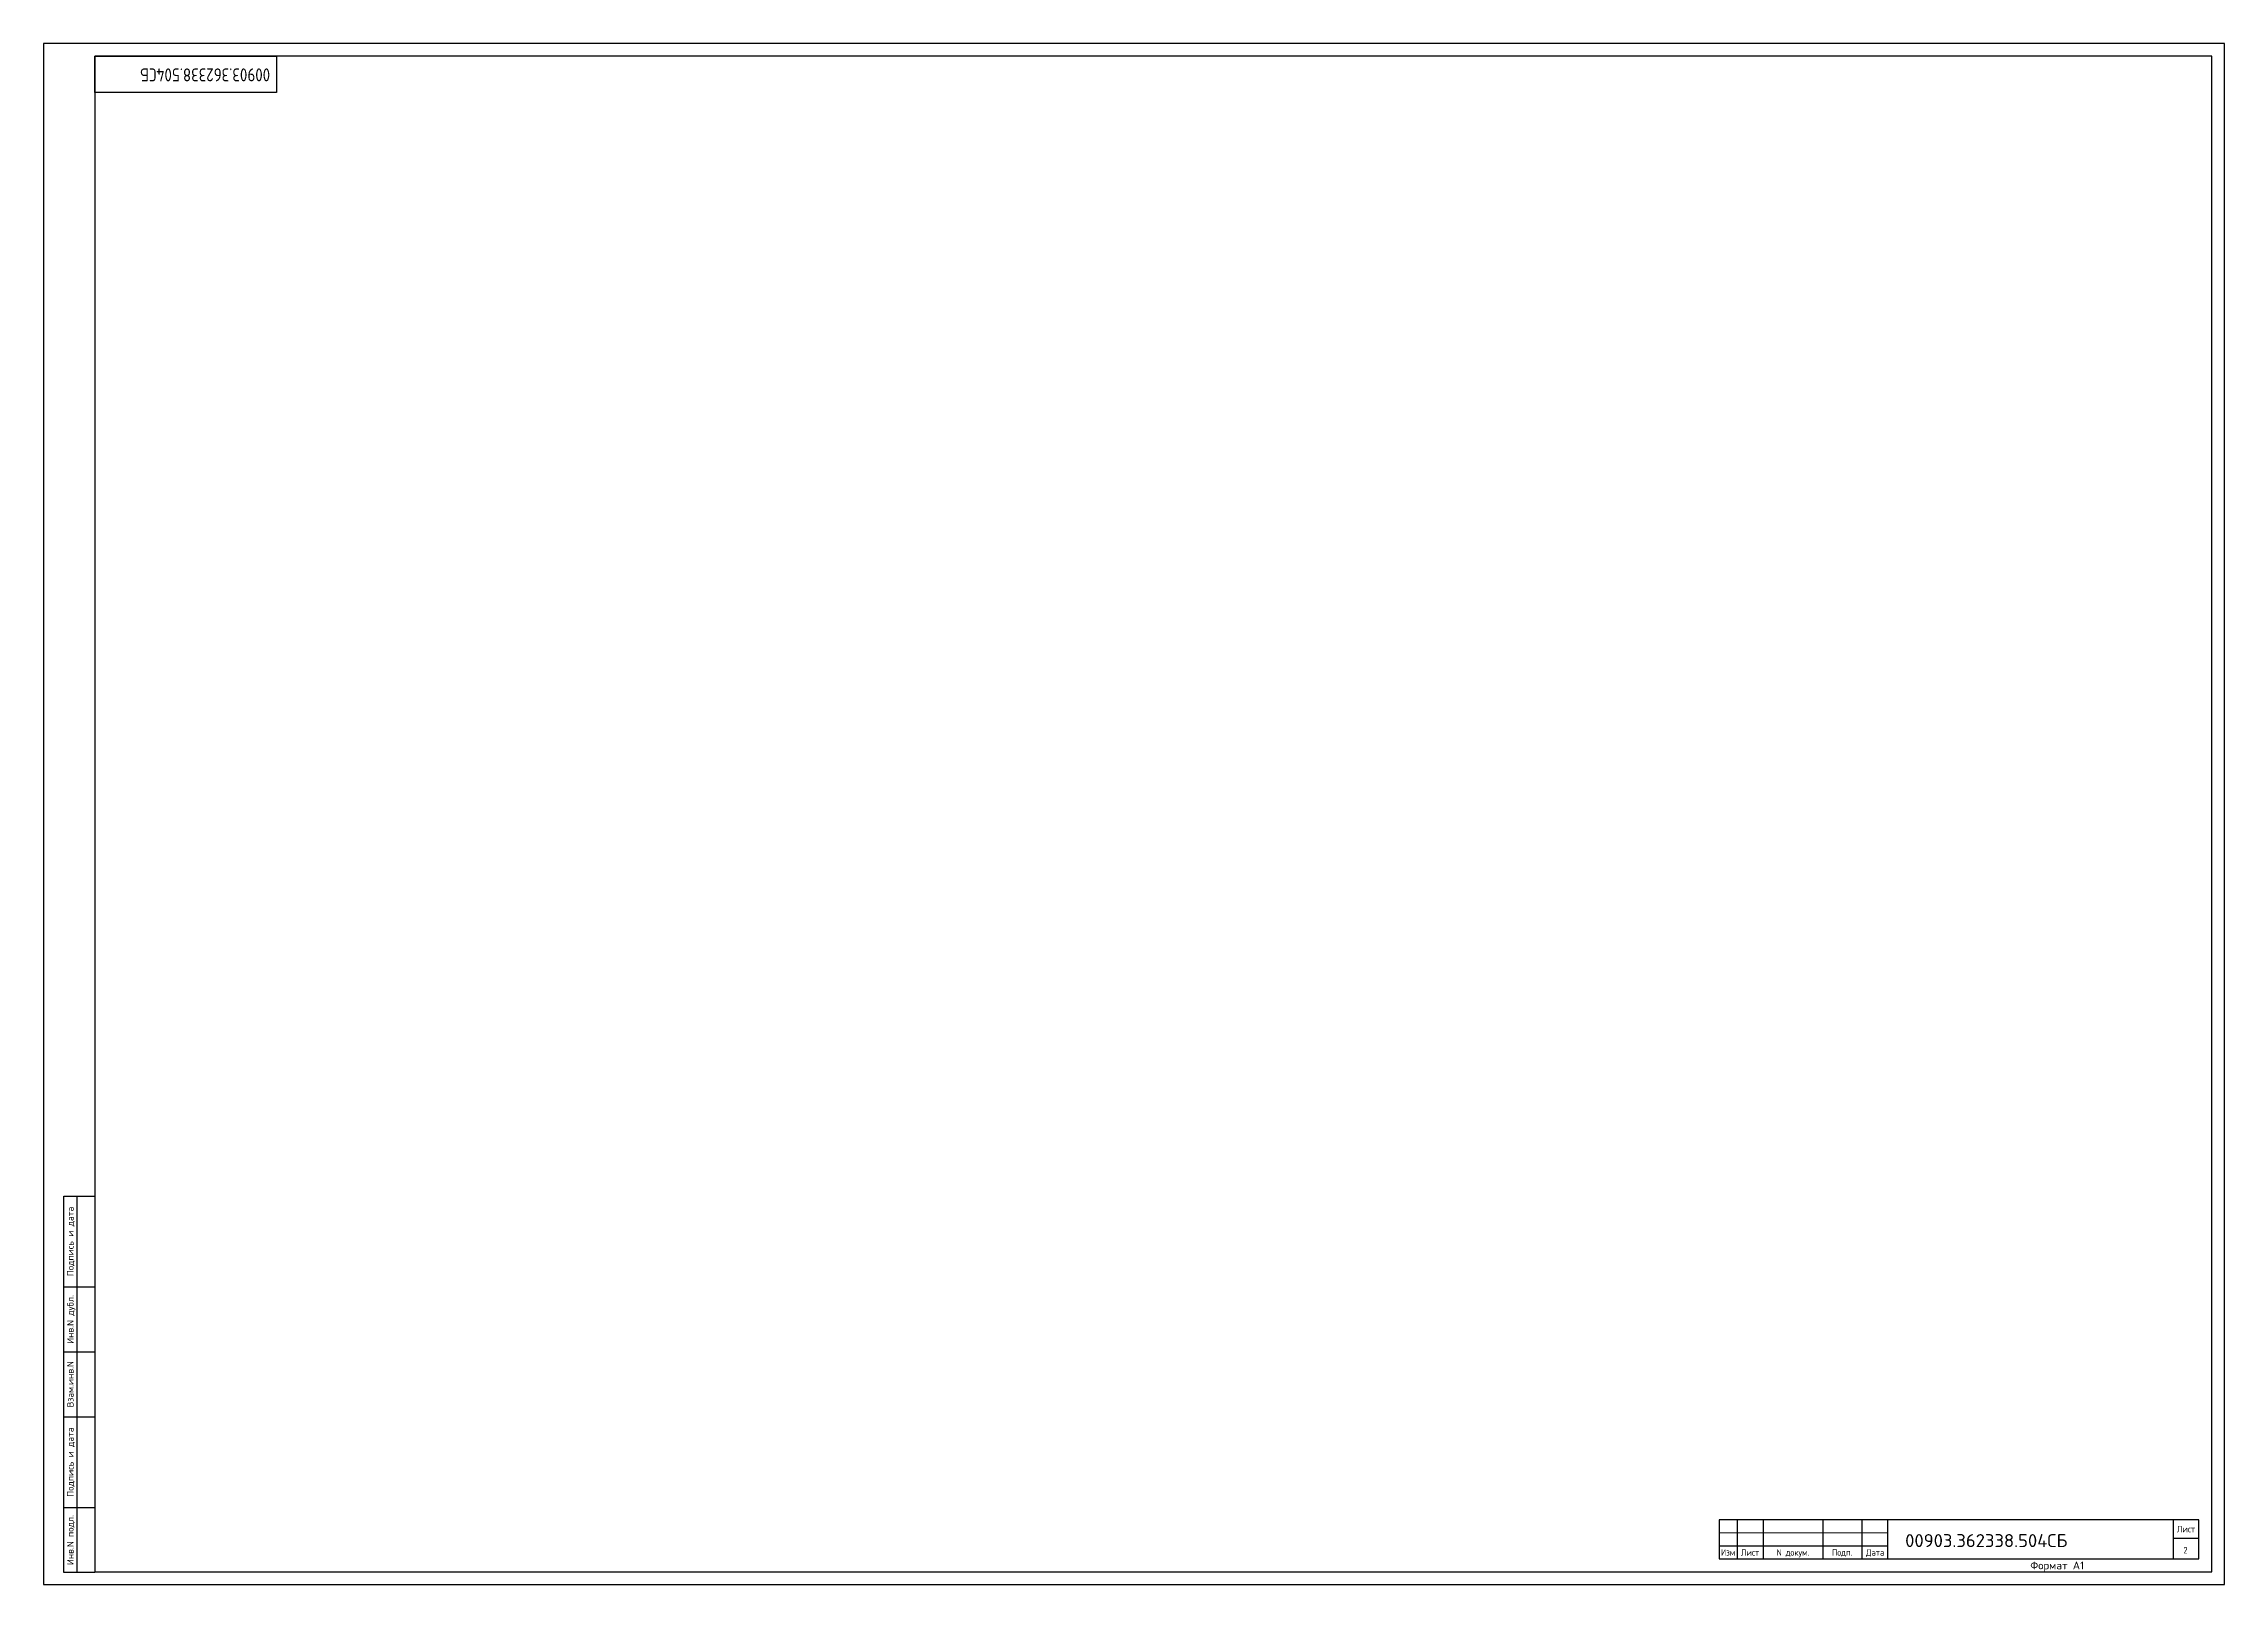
# Model space of a CAD drawing. Header units: millimetres. Extents: x -35117 to 70520, y -28859 to 27816.
# Drawn here: x 8776 to 29791, y 12976 to 27816 of the extents above; entities that cross this region are included whole.
import ezdxf
from ezdxf.enums import TextEntityAlignment as Align

# ---------------------------------------------------------------- set-up
doc = ezdxf.new("R2010")
doc.units = ezdxf.units.MM
doc.layers.add('AARC_FURNITURE', color=1, linetype='Continuous', lineweight=50)
doc.layers.add('FORM', color=7, linetype='Continuous')
doc.styles.add('Standard1', font='simplex.shx', dxfattribs={"height": 2.5})

msp = doc.modelspace()

# ---------------------------------------------------------------- texts
at = {"color": 2, "style": 'Standard1'}
for s, height, p in [('00903.362338.504СБ', 125, (26714.79, 13334.953)), ('Формат А1', 75, (27920.262, 13120.907))]:
    msp.add_text(s, height=height, dxfattribs=at).set_placement(p)
at = {"color": 2, "style": 'Standard1', "width": 0.9}
for s, p in [('Лист', (29420.887, 13477.157)), ('Изм', (25007.762, 13252.157)), ('Лист', (25220.262, 13252.157)), ('N докум.', (25632.762, 13252.157)), ('Подп.', (26107.762, 13252.157)), ('Дата', (26425.336, 13252.157))]:
    msp.add_text(s, height=62.5, dxfattribs=at).set_placement(p, align=Align.CENTER)
msp.add_text('2', height=62.5, dxfattribs=at).set_placement((29396.034, 13273.457))
at = {"layer": 'FORM', "color": 2, "style": 'Standard1', "width": 0.8}
msp.add_text('00903.362338.504СБ', height=125, rotation=180, dxfattribs=at).set_placement((10958.525, 27577.622))
at = {"layer": 'FORM', "color": 2, "style": 'Standard1'}
for s, p in [('Подпись и дата', (9064.637, 16278.367)), ('Инв.N дубл.', (9064.637, 15528.367)), ('Взам.инв.N', (9064.637, 14903.367)), ('Подпись и дата', (9064.637, 14153.367)), ('Инв.N подл.', (9064.637, 13403.367))]:
    msp.add_text(s, height=62.5, rotation=90, dxfattribs=at).set_placement(p, align=Align.CENTER)

# ---------------------------------------------------------------- linework, layer by layer
at = {"color": 7}
msp.add_line((19297.474, 27815.867), (8775.887, 27815.867), dxfattribs=at)
at = {"layer": 'AARC_FURNITURE', "color": 7, "lineweight": 0, "ltscale": 5}
msp.add_line((24920.887, 13470.907), (26545.887, 13470.907), dxfattribs=at)
at = {"layer": 'FORM', "color": 6}
for p, q in [((9095.887, 16715.867), (9095.887, 13090.867)), ((8970.887, 15840.867), (9270.887, 15840.867)), ((8970.887, 15215.867), (9270.887, 15215.867)), ((8970.887, 14590.867), (9270.887, 14590.867)), ((8970.887, 13715.867), (9270.887, 13715.867)), ((25095.887, 13595.907), (25095.887, 13220.907)), ((25345.887, 13595.907), (25345.887, 13220.907)), ((25920.887, 13595.907), (25920.887, 13220.907)), ((26295.887, 13595.907), (26295.887, 13220.907)), ((26295.887, 13595.907), (26295.887, 13220.907)), ((26545.887, 13595.907), (26545.887, 13220.907)), ((29295.887, 13595.907), (29295.887, 13220.907)), ((24920.887, 13345.907), (26545.887, 13345.907)), ((29295.887, 13420.907), (29545.887, 13420.907))]:
    msp.add_line(p, q, dxfattribs=at)
at = {"layer": 'FORM'}
msp.add_lwpolyline([(8775.887, 12975.867), (29790.887, 12975.867), (29790.887, 27815.867), (8775.887, 27815.867)], close=True, dxfattribs=at)
at = {"layer": 'FORM', "color": 6}
for points in [[(9270.887, 13095.867), (29670.887, 13095.867), (29670.887, 27695.867), (9270.887, 27695.867)], [(9270.887, 27695.867), (11020.887, 27695.867), (11020.887, 27345.867), (9270.887, 27345.867)], [(9270.887, 13090.867), (8970.887, 13090.867), (8970.887, 16715.867), (9270.887, 16715.867)], [(24920.887, 13220.907), (29545.887, 13220.907), (29545.887, 13595.907), (24920.887, 13595.907)]]:
    msp.add_lwpolyline(points, close=True, dxfattribs=at)

msp.set_redraw_order([(e.dxf.handle, doc.entitydb.next_handle()) for e in msp.query("TEXT MTEXT ATTDEF DIMENSION ARC_DIMENSION")])  # texts and dimensions are drawn at this point

doc.saveas('drawing.dxf')
